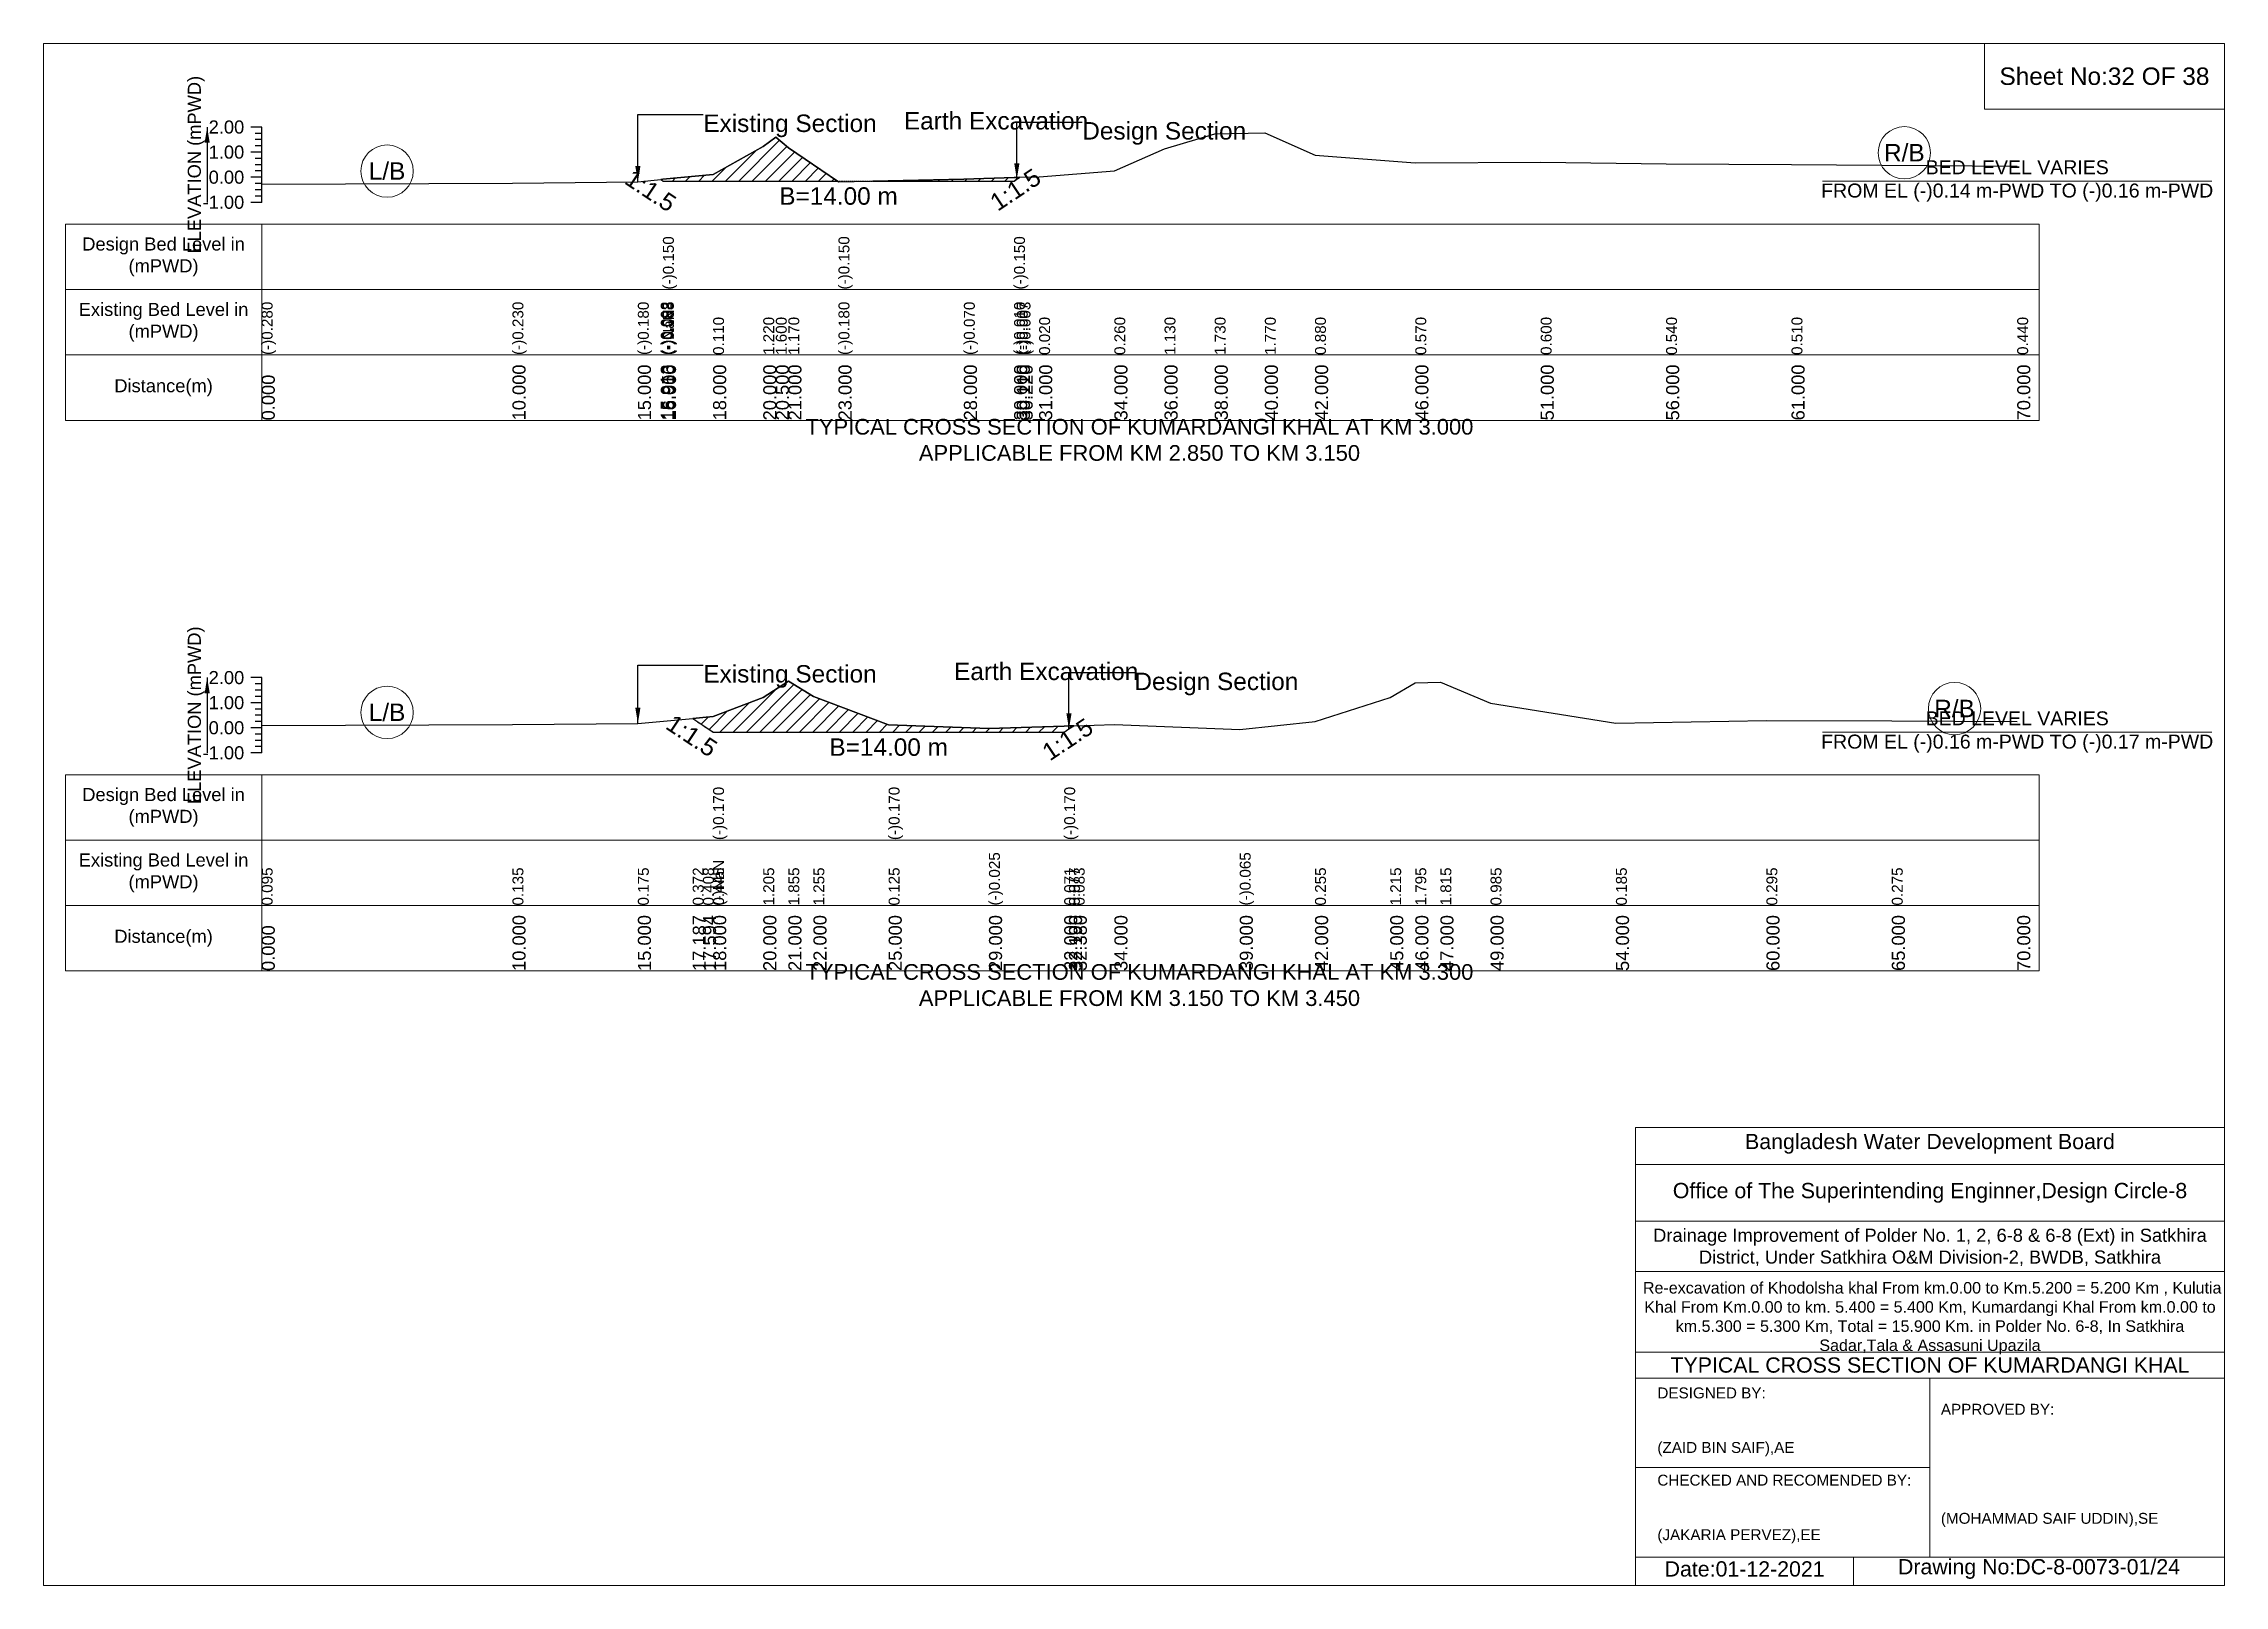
# Model space of a CAD drawing. Header units: inches. Extents: x 93000 to 476000, y -4242 to 0.
# Drawn here: x 410000 to 416000, y -4242 to 0 of the extents above; entities that cross this region are included whole.
import ezdxf

# ---------------------------------------------------------------- set-up
doc = ezdxf.new("R2010")
doc.units = ezdxf.units.IN
doc.header["$LTSCALE"] = 7
doc.header["$MEASUREMENT"] = 0
doc.linetypes.add('DASHED', pattern=[0.75, 0.5, -0.25])
for name, color, linetype, lineweight in [('Cross section Data Border', 7, 'Continuous', 9), ('Cross Section Labels', 7, 'Continuous', 9), ('Design_Bed_Level for Xsection', 7, 'DASHED', 25), ('Existing_Bed_Level for Xsection', 7, 'Continuous', 25), ('Long Section Labels', 7, 'Continuous', 9)]:
    doc.layers.add(name, color=color, linetype=linetype, lineweight=lineweight)
doc.styles.get("Standard").update_dxf_attribs({"font": 'arial.ttf'})
doc.dimstyles.get("Standard").update_dxf_attribs({"dimtxt": 0.18, "dimasz": 0.18, "dimexe": 0.18, "dimexo": 0.0625, "dimgap": 0.09, "dimtad": 0, "dimtih": 1, "dimtoh": 1, "dimdec": 4, "dimzin": 0, "dimdsep": 46, "dimtxsty": 'Standard', "dimcen": 0.09, "dimadec": 0, "dimazin": 0, "dimtfac": 1, "dimtdec": 4, "dimtofl": 0, "dimtmove": 0, "dimatfit": 3, "dimfxl": 1, "dimtolj": 1, "dimtzin": 0, "dimarcsym": 0})

msp = doc.modelspace()

# ---------------------------------------------------------------- texts
at = {"layer": 'Cross section Data Border', "attachment_point": 5}
for s, insert, char_height in [('Sheet No:32 OF 38', (415670, -90), 48), ('Bangladesh Water Development Board', (415190, -3027), 42), ('Office of The Superintending Enginner,Design Circle-8', (415190, -3162), 42)]:
    msp.add_mtext(s, dxfattribs=dict(at, insert=insert, char_height=char_height))
at = {"layer": 'Cross section Data Border'}
for s, insert, char_height, width, attachment_point in [('Design Bed Level in (mPWD)', (410330, -586.7), 36, 480, 5), ('Existing Bed Level in (mPWD)', (410330, -766.7), 36, 480, 5), ('Distance(m)', (410330, -946.7), 36, 480, 5), ('Design Bed Level in (mPWD)', (410330, -2101.5), 36, 480, 5), ('Existing Bed Level in (mPWD)', (410330, -2281.5), 36, 480, 5), ('Distance(m)', (410330, -2461.5), 36, 480, 5), ('Drainage Improvement of Polder No. 1, 2, 6-8 & 6-8 (Ext) in Satkhira District, Under Satkhira O&M Division-2, BWDB, Satkhira', (415190, -3312), 36, 1680, 5), (' Re-excavation of Khodolsha khal From km.0.00 to Km.5.200 = 5.200 Km , Kulutia Khal From Km.0.00 to km. 5.400 = 5.400 Km, Kumardangi Khal From km.0.00 to km.5.300 = 5.300 Km, Total = 15.900 Km. in Polder No. 6-8, In Satkhira Sadar,Tala & Assasuni Upazila', (415190, -3507), 31.6143, 1620, 5), ('TYPICAL CROSS SECTION OF KUMARDANGI KHAL', (415190, -3636), 42, 1680, 5), ('DESIGNED BY:^J^J^J(ZAID BIN SAIF),AE', (414440, -3792), 30, 840, 4), ('APPROVED BY:^J^J^J^J^J^J(MOHAMMAD SAIF UDDIN),SE', (415220, -3912), 30, 840, 4), ('CHECKED AND RECOMENDED BY:^J^J^J(JAKARIA PERVEZ),EE', (414440, -4032), 30, 840, 4), ('Date:01-12-2021', (414680, -4197), 42, 840, 5), ('Drawing No:DC-8-0073-01/24', (415490, -4197), 42, 1320, 5)]:
    msp.add_mtext(s, dxfattribs=dict(at, insert=insert, char_height=char_height, width=width, attachment_point=attachment_point))
at = {"layer": 'Cross Section Labels'}
for s, insert, char_height, attachment_point in [('Existing Section', (411815, -195.2), 48, 1), ('Earth Excavation', (412367, -188.3), 48, 1), ('Design Section', (412857.6, -215.9), 48, 1), ('R/B', (415119.5, -300.4), 48, 5), ('L/B', (410945, -350.8), 48, 5), ('BED LEVEL VARIES ^JFROM EL (-)0.14 m-PWD TO (-)0.16 m-PWD', (415430, -378), 38.4, 5), ('B=14.00 m', (412187, -395.3), 48, 2), ('TYPICAL CROSS SECTION OF KUMARDANGI KHAL AT KM 3.000^JAPPLICABLE FROM KM 2.850 TO KM 3.150', (413015, -1090.5), 43.2, 5), ('Existing Section', (411815, -1710), 48, 1), ('Earth Excavation', (412505, -1703.1), 48, 1), ('Design Section', (413001.1, -1730.7), 48, 1), ('L/B', (410945, -1840.1), 48, 5), ('BED LEVEL VARIES ^JFROM EL (-)0.16 m-PWD TO (-)0.17 m-PWD', (415430, -1894.2), 38.4, 5), ('R/B', (415257.5, -1829.7), 48, 5), ('B=14.00 m', (412325, -1911.5), 48, 2), ('TYPICAL CROSS SECTION OF KUMARDANGI KHAL AT KM 3.300^JAPPLICABLE FROM KM 3.150 TO KM 3.450', (413015, -2590.5), 43.2, 5)]:
    msp.add_mtext(s, dxfattribs=dict(at, insert=insert, char_height=char_height, attachment_point=attachment_point))
at = {"layer": 'Cross Section Labels', "char_height": 48, "attachment_point": 2}
for insert, rotation in [((411683.7, -384.6), 326.30993), ((412660.3, -381.6), 33.69007), ((411796.7, -1884.2), 326.30993), ((412803.9, -1894.1), 33.69007)]:
    msp.add_mtext('1:1.5', dxfattribs=dict(at, insert=insert, rotation=rotation))
at = {"layer": 'Existing_Bed_Level for Xsection', "char_height": 36, "attachment_point": 5, "rotation": 90}
for insert in [(410420, -333.2), (410420, -1848)]:
    msp.add_mtext('ELEVATION (mPWD)', dxfattribs=dict(at, insert=insert))
at = {"layer": 'Existing_Bed_Level for Xsection', "char_height": 36, "attachment_point": 6}
for s, insert in [('2.00', (410552, -229.7)), ('1.00', (410552, -298.7)), ('0.00', (410552, -367.7)), ('-1.00', (410552, -436.7)), ('2.00', (410552, -1744.5)), ('1.00', (410552, -1813.5)), ('0.00', (410552, -1882.5)), ('-1.00', (410552, -1951.5))]:
    msp.add_mtext(s, dxfattribs=dict(at, insert=insert))
at = {"layer": 'Long Section Labels', "attachment_point": 1, "rotation": 90}
for s, insert, char_height in [('(-)0.150', (411704, -676.7), 30), ('(-)0.150', (412187, -676.7), 30), ('(-)0.150', (412670, -676.7), 30), ('(-)0.280', (410600, -856.7), 30), ('(-)0.230', (411290, -856.7), 30), ('(-)0.180', (411635, -856.7), 30), ('(-)0.180', (411635, -856.7), 30), ('(-)0.092', (411698, -856.7), 30), ('(-)0.088', (411701, -856.7), 30), ('(-)0.083', (411704, -856.7), 30), ('(-)0.083', (411704, -856.7), 30), ('(-)0.180', (412187, -856.7), 30), ('(-)0.070', (412532, -856.7), 30), ('(-)0.010', (412670, -856.7), 30), ('(-)0.010', (412670, -856.7), 30), ('(-)0.007', (412677.6, -856.7), 30), ('(-)0.003', (412685.2, -856.7), 30), ('(-)NaN', (411704, -856.7), 30), ('(-)NaN', (411704, -856.7), 30), ('(-)NaN', (411704, -856.7), 30), ('0.110', (411842, -856.7), 30), ('1.220', (411980, -856.7), 30), ('1.600', (412014.5, -856.7), 30), ('1.170', (412049, -856.7), 30), ('0.020', (412739, -856.7), 30), ('0.260', (412946, -856.7), 30), ('1.130', (413084, -856.7), 30), ('1.730', (413222, -856.7), 30), ('1.770', (413360, -856.7), 30), ('0.880', (413498, -856.7), 30), ('0.570', (413774, -856.7), 30), ('0.600', (414119, -856.7), 30), ('0.540', (414464, -856.7), 30), ('0.510', (414809, -856.7), 30), ('0.440', (415430, -856.7), 30), ('10.000', (411290, -1036.7), 36), ('15.000', (411635, -1036.7), 36), ('15.913', (411698, -1036.7), 36), ('15.956', (411701, -1036.7), 36), ('16.000', (411704, -1036.7), 36), ('16.000', (411704, -1036.7), 36), ('16.000', (411704, -1036.7), 36), ('18.000', (411842, -1036.7), 36), ('20.000', (411980, -1036.7), 36), ('20.500', (412014.5, -1036.7), 36), ('21.000', (412049, -1036.7), 36), ('23.000', (412187, -1036.7), 36), ('23.000', (412187, -1036.7), 36), ('23.000', (412187, -1036.7), 36), ('28.000', (412532, -1036.7), 36), ('30.000', (412670, -1036.7), 36), ('30.000', (412670, -1036.7), 36), ('30.000', (412670, -1036.7), 36), ('30.110', (412677.6, -1036.7), 36), ('30.220', (412685.2, -1036.7), 36), ('31.000', (412739, -1036.7), 36), ('34.000', (412946, -1036.7), 36), ('36.000', (413084, -1036.7), 36), ('38.000', (413222, -1036.7), 36), ('40.000', (413360, -1036.7), 36), ('42.000', (413498, -1036.7), 36), ('46.000', (413774, -1036.7), 36), ('51.000', (414119, -1036.7), 36), ('56.000', (414464, -1036.7), 36), ('61.000', (414809, -1036.7), 36), ('70.000', (415430, -1036.7), 36), ('0.000', (410600, -1036.7), 36), ('(-)0.170', (411842, -2191.5), 30), ('(-)0.170', (412325, -2191.5), 30), ('(-)0.170', (412808, -2191.5), 30), ('0.095', (410600, -2371.5), 30), ('0.135', (411290, -2371.5), 30), ('0.135', (411290, -2371.5), 30), ('0.175', (411635, -2371.5), 30), ('0.372', (411785.9, -2371.5), 30), ('0.408', (411814, -2371.5), 30), ('(-)NaN', (411842, -2371.5), 30), ('(-)NaN', (411842, -2371.5), 30), ('(-)NaN', (411842, -2371.5), 30), ('0.445', (411842, -2371.5), 30), ('0.445', (411842, -2371.5), 30), ('1.205', (411980, -2371.5), 30), ('1.855', (412049, -2371.5), 30), ('1.255', (412118, -2371.5), 30), ('0.125', (412325, -2371.5), 30), ('0.125', (412325, -2371.5), 30), ('(-)0.025', (412601, -2371.5), 30), ('0.071', (412808, -2371.5), 30), ('0.071', (412808, -2371.5), 30), ('0.077', (412821.1, -2371.5), 30), ('0.083', (412834.2, -2371.5), 30), ('(-)0.065', (413291, -2371.5), 30), ('0.255', (413498, -2371.5), 30), ('0.255', (413498, -2371.5), 30), ('1.215', (413705, -2371.5), 30), ('1.795', (413774, -2371.5), 30), ('1.815', (413843, -2371.5), 30), ('0.985', (413981, -2371.5), 30), ('0.185', (414326, -2371.5), 30), ('0.295', (414740, -2371.5), 30), ('0.275', (415085, -2371.5), 30), ('10.000', (411290, -2551.5), 36), ('15.000', (411635, -2551.5), 36), ('17.594', (411814, -2551.5), 36), ('18.000', (411842, -2551.5), 36), ('18.000', (411842, -2551.5), 36), ('18.000', (411842, -2551.5), 36), ('20.000', (411980, -2551.5), 36), ('21.000', (412049, -2551.5), 36), ('22.000', (412118, -2551.5), 36), ('25.000', (412325, -2551.5), 36), ('25.000', (412325, -2551.5), 36), ('25.000', (412325, -2551.5), 36), ('29.000', (412601, -2551.5), 36), ('32.000', (412808, -2551.5), 36), ('32.000', (412808, -2551.5), 36), ('32.000', (412808, -2551.5), 36), ('32.190', (412821.1, -2551.5), 36), ('32.380', (412834.2, -2551.5), 36), ('34.000', (412946, -2551.5), 36), ('39.000', (413291, -2551.5), 36), ('42.000', (413498, -2551.5), 36), ('45.000', (413705, -2551.5), 36), ('46.000', (413774, -2551.5), 36), ('47.000', (413843, -2551.5), 36), ('49.000', (413981, -2551.5), 36), ('54.000', (414326, -2551.5), 36), ('60.000', (414740, -2551.5), 36), ('65.000', (415085, -2551.5), 36), ('70.000', (415430, -2551.5), 36), ('0.000', (410600, -2551.5), 36), ('17.187', (411785.9, -2551.5), 36)]:
    msp.add_mtext(s, dxfattribs=dict(at, insert=insert, char_height=char_height))

# ---------------------------------------------------------------- hatches: boundary and pattern name
at = {"layer": 'Existing_Bed_Level for Xsection'}
h = msp.add_hatch(dxfattribs=at)
h.set_pattern_fill('ANSI31', color=256, scale=207, style=0)
h.paths.add_polyline_path([(411698, -374), (411701, -376), (411704, -378), (411842, -378), (411980, -378), (412014.5, -378), (412049, -378), (412183.9, -378), (412049, -286.9), (412014.5, -257.3), (411980, -283.5), (411842, -360.1), (411704, -373.4), (411701, -373.7)])
h = msp.add_hatch(dxfattribs=at)
h.set_pattern_fill('ANSI31', color=256, scale=207, style=0)
h.paths.add_polyline_path([(412281.1, -378), (412532, -378), (412670, -378), (412677.6, -373), (412685.2, -367.9), (412677.6, -368.1), (412670, -368.4), (412532, -372.5)])
h = msp.add_hatch(dxfattribs=at)
h.set_pattern_fill('ANSI31', color=256, scale=207, style=0)
h.paths.add_polyline_path([(411785.9, -1856.9), (411814, -1875.6), (411842, -1894.2), (411980, -1894.2), (412049, -1894.2), (412118, -1894.2), (412325, -1894.2), (412601, -1894.2), (412808, -1894.2), (412821.1, -1885.5), (412834.2, -1876.8), (412821.1, -1877.2), (412808, -1877.6), (412601, -1884.2), (412325, -1873.9), (412118, -1795.9), (412049, -1754.5), (411980, -1799.4), (411842, -1851.8), (411814, -1854.3)])

# ---------------------------------------------------------------- linework, layer by layer
at = {"layer": 'Cross section Data Border'}
for points in [[(410000, 0), (416000, 0), (416000, -4242), (410000, -4242)], [(415340, 0), (416000, 0), (416000, -180), (415340, -180)], [(410060, -496.7), (415490, -496.7), (415490, -1036.7), (410060, -1036.7)], [(410060, -2011.5), (415490, -2011.5), (415490, -2551.5), (410060, -2551.5)]]:
    msp.add_lwpolyline(points, close=True, dxfattribs=at)
for points in [[(410600, -496.7), (410600, -1036.7)], [(410060, -676.7), (415490, -676.7)], [(410060, -856.7), (415490, -856.7)], [(410600, -2011.5), (410600, -2551.5)], [(410060, -2191.5), (415490, -2191.5)], [(410060, -2371.5), (415490, -2371.5)], [(414380, -4242), (414380, -2982), (416000, -2982)], [(414380, -3084), (416000, -3084)], [(414380, -3240), (416000, -3240)], [(414380, -3378), (416000, -3378)], [(414380, -3600), (416000, -3600)], [(414380, -3672), (416000, -3672)], [(415190, -3672), (415190, -4164)], [(414380, -3918), (415190, -3918)], [(414380, -4164), (416000, -4164)], [(414980, -4164), (414980, -4242)]]:
    msp.add_lwpolyline(points, dxfattribs=at)
at = {"layer": 'Cross Section Labels'}
for points in [[(414894.2, -378), (415965.8, -378)], [(414894.2, -1894.2), (415965.8, -1894.2)]]:
    msp.add_lwpolyline(points, dxfattribs=at)
for centre in [(415119.5, -300.4), (410945, -350.8), (410945, -1840.1), (415257.5, -1829.7)]:
    msp.add_circle(centre, 72, dxfattribs=at)
at = {"layer": 'Design_Bed_Level for Xsection'}
for points in [[(411698, -374), (411701, -376), (411704, -378), (412187, -378), (412670, -378), (412677.6, -373), (412685.2, -367.9)], [(411785.9, -1856.9), (411814, -1875.6), (411842, -1894.2), (412325, -1894.2), (412808, -1894.2), (412821.1, -1885.5), (412834.2, -1876.8)]]:
    msp.add_lwpolyline(points, dxfattribs=at)
at = {"layer": 'Existing_Bed_Level for Xsection'}
for points in [[(410600, -229.7), (410570, -229.7)], [(410600, -436.7), (410600, -367.7), (410600, -298.7), (410600, -229.7)], [(410600, -298.7), (410570, -298.7)], [(410600, -246.9), (410582, -246.9)], [(410600, -264.2), (410582, -264.2)], [(410600, -281.4), (410582, -281.4)], [(410600, -387), (411290, -383.6), (411635, -380.1), (411698, -374), (411701, -373.7), (411704, -373.4), (411704, -373.4), (411842, -360.1), (411980, -283.5), (412014.5, -257.3), (412049, -286.9), (412187, -380.1), (412187, -380.1), (412532, -372.5), (412670, -368.4), (412670, -368.4), (412677.6, -368.1), (412685.2, -367.9), (412739, -366.3), (412946, -349.7), (413084, -289.7), (413222, -248.3), (413360, -245.6), (413498, -307), (413774, -328.4), (414119, -326.3), (414464, -330.4), (414809, -332.5), (415430, -337.3)], [(410600, -315.9), (410582, -315.9)], [(410600, -333.2), (410582, -333.2)], [(410600, -350.4), (410582, -350.4)], [(410600, -367.7), (410570, -367.7)], [(410600, -384.9), (410582, -384.9)], [(410600, -402.2), (410582, -402.2)], [(410600, -419.4), (410582, -419.4)], [(410600, -436.7), (410570, -436.7)], [(410600, -1744.5), (410570, -1744.5)], [(410600, -1761.8), (410582, -1761.8)], [(410600, -1779), (410582, -1779)], [(410600, -1796.3), (410582, -1796.3)], [(410600, -1951.5), (410600, -1882.5), (410600, -1813.5), (410600, -1744.5)], [(410600, -1876), (411290, -1873.2), (411635, -1870.4), (411785.9, -1856.9), (411814, -1854.3), (411842, -1851.8), (411842, -1851.8), (411980, -1799.4), (412049, -1754.5), (412118, -1795.9), (412325, -1873.9), (412325, -1873.9), (412601, -1884.2), (412808, -1877.6), (412808, -1877.6), (412821.1, -1877.2), (412834.2, -1876.8), (412946, -1873.2), (413291, -1887), (413498, -1864.9), (413705, -1798.7), (413774, -1758.7), (413843, -1757.3), (413981, -1814.5), (414326, -1869.8), (414740, -1862.2), (415085, -1863.5), (415430, -1864.9)], [(410600, -1813.5), (410570, -1813.5)], [(410600, -1830.8), (410582, -1830.8)], [(410600, -1848), (410582, -1848)], [(410600, -1882.5), (410570, -1882.5)], [(410600, -1865.3), (410582, -1865.3)], [(410600, -1899.8), (410582, -1899.8)], [(410600, -1917), (410582, -1917)], [(410600, -1951.5), (410570, -1951.5)], [(410600, -1934.3), (410582, -1934.3)]]:
    msp.add_lwpolyline(points, dxfattribs=at)
for points in [[(411698, -374), (411698, -374), (411701, -376), (411704, -378), (411704, -378), (411842, -378), (411980, -378), (412014.5, -378), (412049, -378), (412183.9, -378), (412049, -286.9), (412014.5, -257.3), (411980, -283.5), (411842, -360.1), (411704, -373.4), (411704, -373.4), (411701, -373.7), (411698, -374)], [(412281.1, -378), (412532, -378), (412670, -378), (412670, -378), (412677.6, -373), (412685.2, -367.9), (412685.2, -367.9), (412685.2, -367.9), (412677.6, -368.1), (412670, -368.4), (412670, -368.4), (412532, -372.5)], [(411785.9, -1856.9), (411785.9, -1856.9), (411814, -1875.6), (411842, -1894.2), (411842, -1894.2), (411980, -1894.2), (412049, -1894.2), (412118, -1894.2), (412325, -1894.2), (412325, -1894.2), (412601, -1894.2), (412808, -1894.2), (412808, -1894.2), (412821.1, -1885.5), (412834.2, -1876.8), (412834.2, -1876.8), (412834.2, -1876.8), (412821.1, -1877.2), (412808, -1877.6), (412808, -1877.6), (412601, -1884.2), (412325, -1873.9), (412325, -1873.9), (412118, -1795.9), (412049, -1754.5), (411980, -1799.4), (411842, -1851.8), (411842, -1851.8), (411814, -1854.3), (411785.9, -1856.9)]]:
    msp.add_lwpolyline(points, close=True, dxfattribs=at)

msp.set_redraw_order([(e.dxf.handle, doc.entitydb.next_handle()) for e in msp.query("TEXT MTEXT ATTDEF DIMENSION ARC_DIMENSION")])  # texts and dimensions are drawn at this point

# ---------------------------------------------------------------- leaders
at = {"layer": 'Cross Section Labels', "annotation_type": 0, "has_hookline": 1, "hookline_direction": 0}
for points, text_width in [([(411635, -380.1), (411635, -195.2), (411814.9, -195.2)], 467.2), ([(412677.6, -373), (412677.6, -215.9), (412857.5, -215.9)], 441.2), ([(411635, -1870.4), (411635, -1710), (411814.9, -1710)], 467.2), ([(412821.1, -1885.5), (412821.1, -1730.7), (413001, -1730.7)], 441.2)]:
    msp.add_leader(points, dimstyle='Standard', override={"dimasz": 43.2}, dxfattribs=dict(at, text_width=text_width))
at = {"layer": 'Existing_Bed_Level for Xsection'}
for points in [[(410450, -229.7), (410450, -436.7)], [(410450, -1744.5), (410450, -1951.5)]]:
    msp.add_leader(points, dimstyle='Standard', override={"dimasz": 43.2}, dxfattribs=at)

doc.saveas('drawing.dxf')
